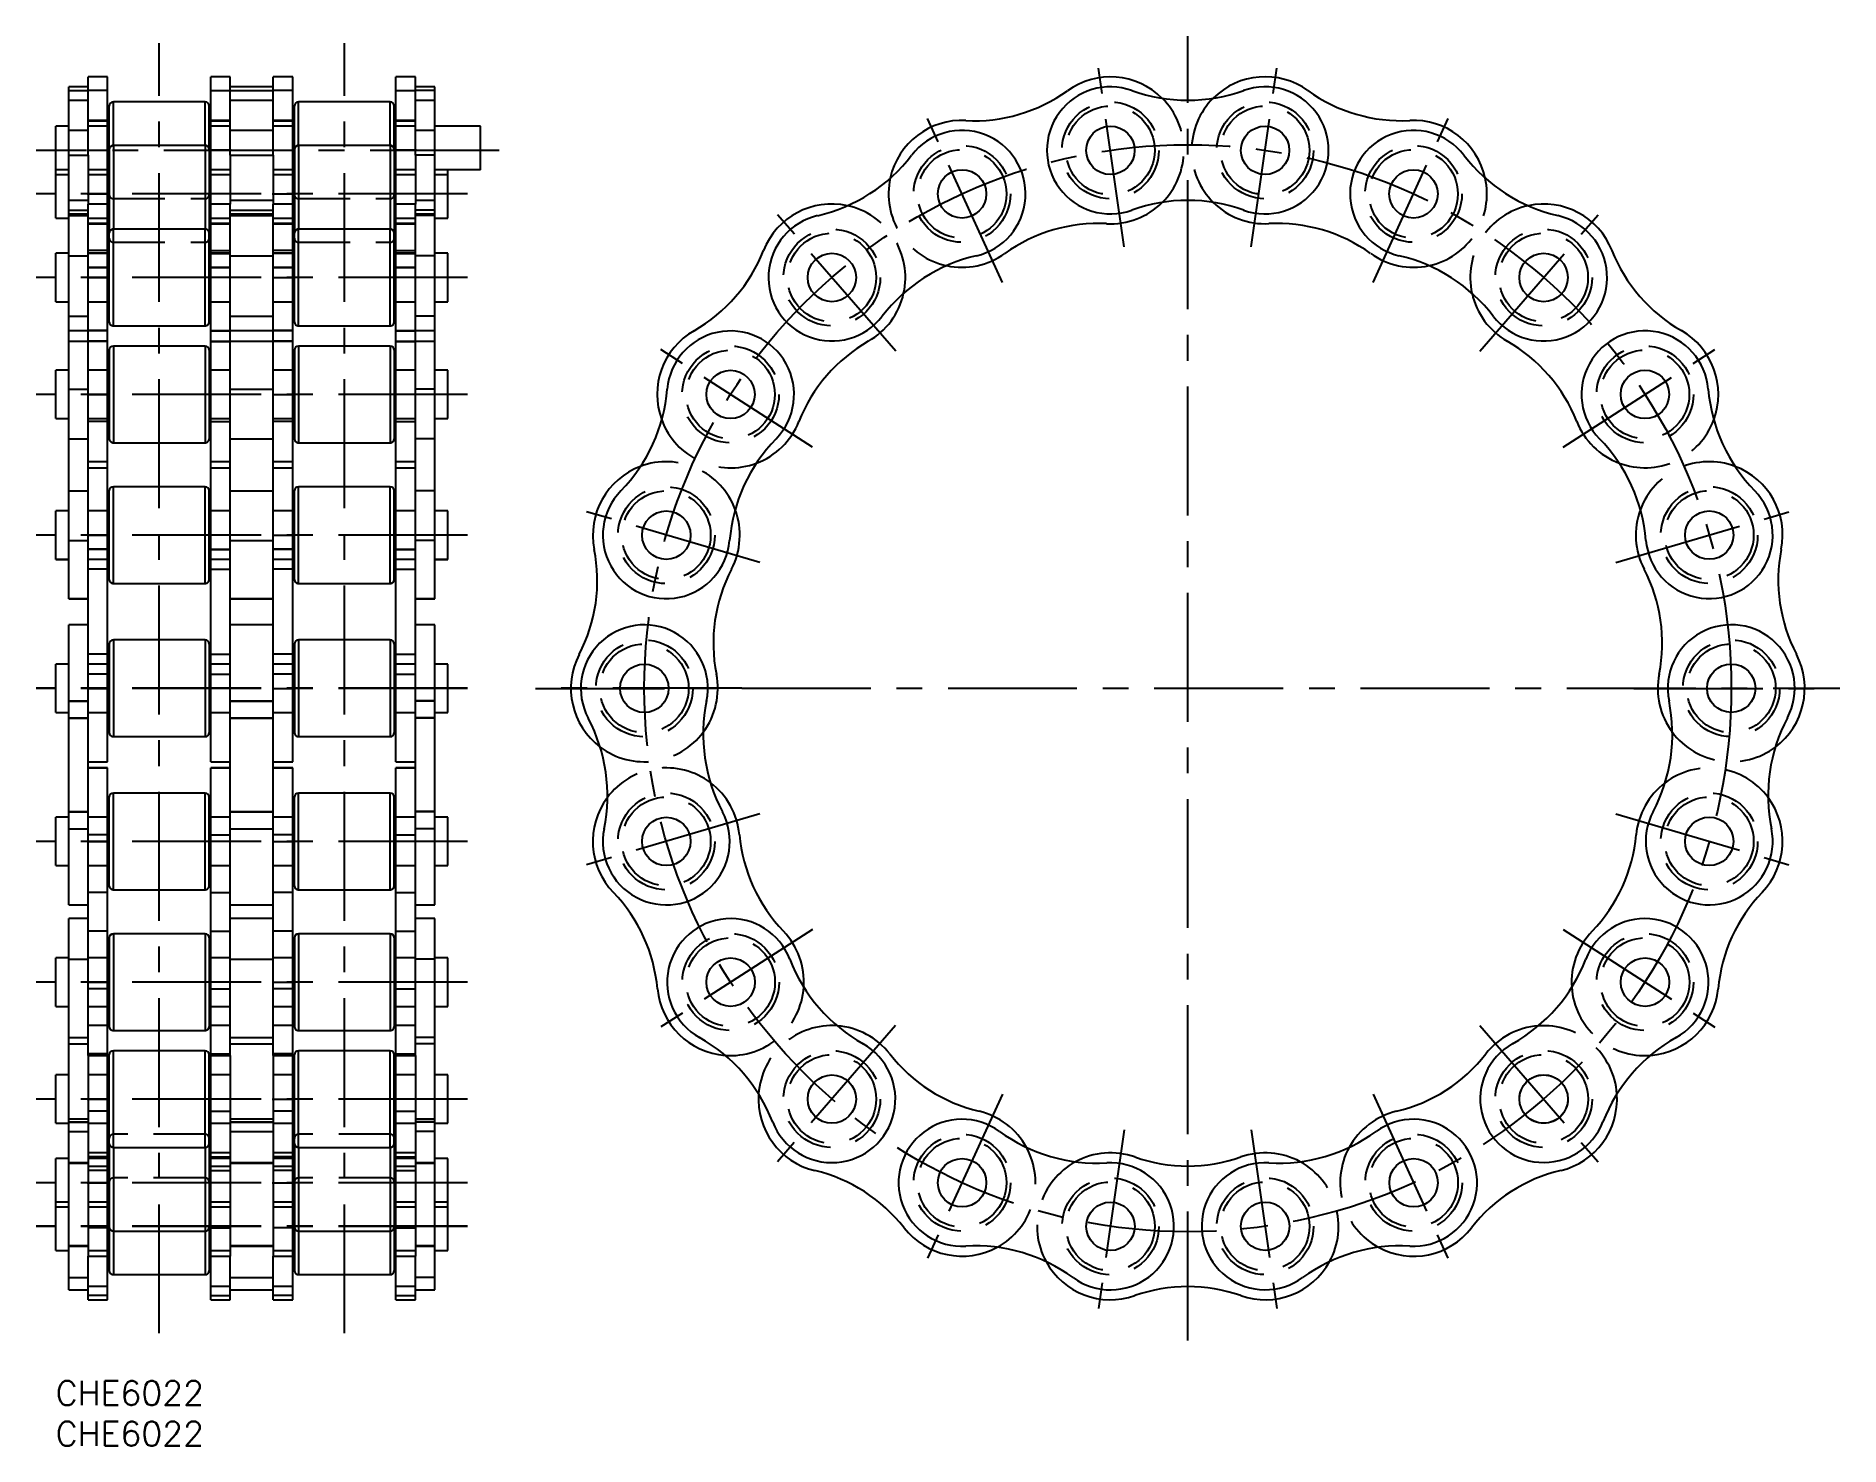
# Model space of a CAD drawing. Extents: x -2 to 220, y -8 to 166.
import ezdxf

# ---------------------------------------------------------------- set-up
doc = ezdxf.new("R2010")
doc.units = 0
doc.header["$LTSCALE"] = 0.5
doc.linetypes.add('CENTER', pattern=[50.8, 31.75, -6.35, 6.35, -6.35])
doc.linetypes.add('DASHED', pattern=[19.05, 12.7, -6.35])
for name, color, linetype in [('MSM_CENTER', 1, 'CENTER'), ('MSM_CONTINUOUS', 7, 'CONTINUOUS'), ('MSM_DASHED', 4, 'DASHED'), ('MSM_PART_NUMBER', 7, 'CONTINUOUS')]:
    doc.layers.add(name, color=color, linetype=linetype)
doc.styles.get("Standard").update_dxf_attribs({"font": 'txt.shx', "height": 3, "bigfont": 'bigfont.shx'})

msp = doc.modelspace()

# ---------------------------------------------------------------- texts
at = {"layer": 'MSM_PART_NUMBER'}
for p in [(0, -3), (0, -8)]:
    msp.add_text('CHE6022', height=3, dxfattribs=at).set_placement(p)

# ---------------------------------------------------------------- linework, layer by layer
at = {"layer": 'MSM_CENTER'}
for p, q in [((12.75, 5.87), (12.75, 164.72)), ((35.55, 5.87), (35.55, 164.72)), ((139.42, 4.98), (139.42, 165.61)), ((131.6, 139.67), (128.19, 163.42)), ((147.24, 139.67), (150.65, 163.42)), ((116.6, 135.26), (106.63, 157.09)), ((162.24, 135.26), (172.21, 157.09)), ((54.61, 151.54), (-2.41, 151.54)), ((3.88, 151.55), (6.52, 151.55)), ((21.62, 151.55), (18.98, 151.55)), ((26.68, 151.55), (29.32, 151.55)), ((44.42, 151.55), (41.78, 151.55)), ((50.71, 146.18), (-2.41, 146.18)), ((50.71, 146.18), (-2.41, 146.18)), ((3.88, 146.18), (6.52, 146.18)), ((21.62, 146.18), (18.98, 146.18)), ((26.68, 146.18), (29.32, 146.18)), ((44.42, 146.18), (41.78, 146.18)), ((103.45, 126.81), (87.73, 144.95)), ((175.39, 126.81), (191.11, 144.95)), ((50.71, 135.88), (-2.41, 135.88)), ((50.71, 135.88), (-2.41, 135.88)), ((3.88, 135.88), (6.52, 135.88)), ((21.62, 135.88), (18.98, 135.88)), ((26.68, 135.88), (29.32, 135.88)), ((44.42, 135.88), (41.78, 135.88)), ((93.21, 114.99), (73.02, 127.97)), ((185.63, 114.99), (205.82, 127.97)), ((50.71, 121.49), (-2.41, 121.49)), ((50.71, 121.48), (-2.41, 121.48)), ((3.88, 121.48), (6.52, 121.48)), ((21.62, 121.48), (18.98, 121.48)), ((26.68, 121.48), (29.32, 121.48)), ((44.42, 121.48), (41.78, 121.48)), ((86.71, 100.77), (63.69, 107.54)), ((192.12, 100.77), (215.15, 107.53)), ((50.71, 104.16), (-2.41, 104.16)), ((50.71, 104.15), (-2.41, 104.15)), ((3.88, 104.16), (6.52, 104.16)), ((21.62, 104.16), (18.98, 104.16)), ((26.68, 104.16), (29.32, 104.16)), ((44.42, 104.16), (41.78, 104.16)), ((50.71, 85.3), (-2.41, 85.3)), ((50.71, 85.29), (-2.41, 85.29)), ((3.88, 85.29), (6.52, 85.29)), ((21.62, 85.29), (18.98, 85.29)), ((26.68, 85.29), (29.32, 85.29)), ((44.42, 85.29), (41.78, 85.29)), ((59.1, 85.29), (219.73, 85.3)), ((84.49, 85.3), (60.49, 85.3)), ((194.35, 85.29), (218.35, 85.29)), ((86.71, 69.82), (63.68, 63.06)), ((192.12, 69.82), (215.15, 63.06)), ((50.71, 66.45), (-2.41, 66.45)), ((50.71, 66.44), (-2.41, 66.44)), ((3.88, 66.44), (6.52, 66.44)), ((21.62, 66.44), (18.98, 66.44)), ((26.68, 66.44), (29.32, 66.44)), ((44.42, 66.44), (41.78, 66.44)), ((93.21, 55.6), (73.02, 42.63)), ((185.63, 55.6), (205.82, 42.62)), ((50.71, 49.11), (-2.41, 49.11)), ((50.71, 49.11), (-2.41, 49.11)), ((3.88, 49.11), (6.52, 49.11)), ((21.62, 49.11), (18.98, 49.11)), ((26.68, 49.11), (29.32, 49.11)), ((44.42, 49.11), (41.78, 49.11)), ((103.44, 43.78), (87.73, 25.65)), ((175.39, 43.78), (191.1, 25.64)), ((50.71, 34.72), (-2.41, 34.72)), ((50.71, 34.71), (-2.41, 34.71)), ((3.88, 34.71), (6.52, 34.71)), ((21.62, 34.71), (18.98, 34.71)), ((26.68, 34.71), (29.32, 34.71)), ((44.42, 34.71), (41.78, 34.71)), ((116.6, 35.33), (106.63, 13.5)), ((162.23, 35.33), (172.2, 13.5)), ((131.6, 30.93), (128.18, 7.17)), ((147.23, 30.93), (150.65, 7.17)), ((50.71, 24.41), (-2.41, 24.41)), ((50.71, 24.41), (-2.41, 24.41)), ((3.88, 24.41), (6.52, 24.41)), ((21.62, 24.41), (18.98, 24.41)), ((26.68, 24.41), (29.32, 24.41)), ((44.42, 24.41), (41.78, 24.41)), ((50.71, 19.05), (-2.41, 19.05)), ((50.71, 19.04), (-2.41, 19.04))]:
    msp.add_line(p, q, dxfattribs=at)
msp.add_circle((139.42, 85.3), 66.93, dxfattribs=at)
at = {"layer": 'MSM_CONTINUOUS'}
for p, q in [((6.4, 160.59), (4, 160.59)), ((4, 160.59), (4, 160.59)), ((6.4, 160.59), (4, 160.59)), ((4, 150.94), (4, 160.59)), ((6.4, 160.59), (6.4, 160.59)), ((6.4, 144.93), (6.4, 160.59)), ((21.5, 160.59), (19.1, 160.59)), ((19.1, 160.59), (19.1, 160.59)), ((21.5, 160.59), (19.1, 160.59)), ((19.1, 144.93), (19.1, 160.59)), ((21.5, 160.59), (21.5, 160.59)), ((21.5, 150.94), (21.5, 160.59)), ((29.2, 160.59), (26.8, 160.59)), ((26.8, 160.59), (26.8, 160.59)), ((29.2, 160.59), (26.8, 160.59)), ((26.8, 150.94), (26.8, 160.59)), ((29.2, 160.59), (29.2, 160.59)), ((29.2, 144.93), (29.2, 160.59)), ((44.3, 160.59), (41.9, 160.59)), ((41.9, 160.59), (41.9, 160.59)), ((44.3, 160.59), (41.9, 160.59)), ((41.9, 144.93), (41.9, 160.59)), ((44.3, 160.59), (44.3, 160.59)), ((44.3, 150.94), (44.3, 160.59)), ((4, 159.36), (1.6, 159.36)), ((1.6, 154), (1.6, 159.36)), ((6.4, 158.89), (4, 158.89)), ((19.1, 158.89), (21.5, 158.89)), ((26.8, 159.36), (21.5, 159.36)), ((29.2, 158.89), (26.8, 158.89)), ((41.9, 158.89), (44.3, 158.89)), ((46.7, 159.36), (44.3, 159.36)), ((46.7, 154), (46.7, 159.36)), ((6.6, 151.64), (6.6, 157)), ((7.1, 152.13), (7.1, 157.5)), ((18.4, 157.5), (7.1, 157.5)), ((18.4, 152.13), (18.4, 157.5)), ((18.9, 151.64), (18.9, 157)), ((29.4, 151.64), (29.4, 157)), ((29.9, 152.13), (29.9, 157.5)), ((41.2, 157.5), (29.9, 157.5)), ((41.2, 152.13), (41.2, 157.5)), ((41.7, 151.64), (41.7, 157)), ((0, 149.16), (0, 154.52)), ((1.6, 154.52), (0, 154.52)), ((4, 154), (1.6, 154)), ((1.6, 129.31), (1.6, 154)), ((6.4, 155.22), (4, 155.22)), ((6.6, 154.52), (6.4, 154.52)), ((19.1, 154.52), (18.9, 154.52)), ((21.5, 155.22), (19.1, 155.22)), ((26.8, 154), (21.5, 154)), ((29.2, 155.22), (26.8, 155.22)), ((29.4, 154.52), (29.2, 154.52)), ((41.9, 154.52), (41.7, 154.52)), ((44.3, 155.22), (41.9, 155.22)), ((46.7, 154), (44.3, 154)), ((52.3, 154.52), (46.7, 154.52)), ((46.7, 129.31), (46.7, 154)), ((52.3, 149.16), (52.3, 154.52)), ((6.6, 151.63), (6.6, 141.34)), ((18.4, 152.13), (7.1, 152.13)), ((7.1, 152.13), (7.1, 141.84)), ((18.4, 152.13), (18.4, 141.84)), ((18.9, 151.63), (18.9, 141.34)), ((29.4, 151.63), (29.4, 141.34)), ((41.2, 152.13), (29.9, 152.13)), ((29.9, 152.13), (29.9, 141.84)), ((41.2, 152.13), (41.2, 141.84)), ((41.7, 151.63), (41.7, 141.34)), ((0, 143.2), (0, 149.16)), ((1.6, 149.16), (0, 149.16)), ((1.6, 150.94), (4, 150.94)), ((6.6, 149.16), (6.4, 149.16)), ((19.1, 149.16), (18.9, 149.16)), ((21.5, 150.94), (26.8, 150.94)), ((29.4, 149.16), (29.2, 149.16)), ((41.9, 149.16), (41.7, 149.16)), ((46.7, 150.94), (44.3, 150.94)), ((52.3, 149.16), (46.7, 149.16)), ((48.3, 149.16), (46.7, 149.16)), ((48.3, 143.2), (48.3, 149.16)), ((4, 148.12), (4, 144.93)), ((21.5, 148.12), (21.5, 144.93)), ((26.8, 148.12), (26.8, 144.93)), ((44.3, 148.12), (44.3, 144.93)), ((6.4, 144.92), (4, 144.92)), ((4, 122.14), (4, 144.92)), ((6.4, 113.2), (6.4, 144.92)), ((21.5, 144.92), (19.1, 144.92)), ((19.1, 113.2), (19.1, 144.92)), ((21.5, 122.14), (21.5, 144.92)), ((29.2, 144.92), (26.8, 144.92)), ((26.8, 122.14), (26.8, 144.92)), ((29.2, 113.2), (29.2, 144.92)), ((44.3, 144.92), (41.9, 144.92)), ((41.9, 113.2), (41.9, 144.92)), ((44.3, 122.14), (44.3, 144.92)), ((0, 143.2), (1.6, 143.2)), ((1.6, 143.5), (4, 143.5)), ((6.4, 143.2), (6.6, 143.2)), ((18.9, 143.2), (19.1, 143.2)), ((21.5, 143.5), (26.8, 143.5)), ((29.2, 143.2), (29.4, 143.2)), ((41.7, 143.2), (41.9, 143.2)), ((46.7, 143.5), (44.3, 143.5)), ((46.7, 143.2), (48.3, 143.2)), ((6.6, 130.42), (6.6, 141.33)), ((18.4, 141.83), (7.1, 141.83)), ((7.1, 129.92), (7.1, 141.83)), ((18.4, 129.92), (18.4, 141.83)), ((18.9, 130.42), (18.9, 141.33)), ((29.4, 130.42), (29.4, 141.33)), ((41.2, 141.83), (29.9, 141.83)), ((29.9, 129.92), (29.9, 141.83)), ((41.2, 129.92), (41.2, 141.83)), ((41.7, 130.42), (41.7, 141.33)), ((0, 138.86), (0, 138.86)), ((1.6, 138.86), (0, 138.86)), ((0, 132.9), (0, 138.86)), ((1.6, 138.86), (0, 138.86)), ((6.4, 139.2), (4, 139.2)), ((6.6, 138.86), (6.4, 138.86)), ((6.6, 138.86), (6.4, 138.86)), ((19.1, 138.86), (18.9, 138.86)), ((19.1, 138.86), (18.9, 138.86)), ((19.1, 139.2), (21.5, 139.2)), ((29.2, 139.2), (26.8, 139.2)), ((29.4, 138.86), (29.2, 138.86)), ((29.4, 138.86), (29.2, 138.86)), ((41.9, 138.86), (41.7, 138.86)), ((41.9, 138.86), (41.7, 138.86)), ((41.9, 139.2), (44.3, 139.2)), ((48.3, 138.86), (46.7, 138.86)), ((48.3, 138.86), (46.7, 138.86)), ((48.3, 138.86), (48.3, 138.86)), ((48.3, 132.9), (48.3, 138.86)), ((0, 132.9), (1.6, 132.9)), ((6.4, 132.9), (6.6, 132.9)), ((18.9, 132.9), (19.1, 132.9)), ((29.2, 132.9), (29.4, 132.9)), ((41.7, 132.9), (41.9, 132.9)), ((46.7, 132.9), (48.3, 132.9)), ((4, 129.3), (1.6, 129.3)), ((1.6, 96.33), (1.6, 129.3)), ((6.4, 129.33), (4, 129.33)), ((7.1, 129.92), (18.4, 129.92)), ((19.1, 129.33), (21.5, 129.33)), ((26.8, 129.3), (21.5, 129.3)), ((29.2, 129.33), (26.8, 129.33)), ((29.9, 129.92), (41.2, 129.92)), ((41.9, 129.33), (44.3, 129.33)), ((46.7, 129.3), (44.3, 129.3)), ((46.7, 96.33), (46.7, 129.3)), ((6.6, 126.93), (6.6, 126.94)), ((6.6, 126.93), (6.6, 116.02)), ((7.1, 127.43), (7.1, 127.44)), ((18.4, 127.44), (7.1, 127.44)), ((18.4, 127.43), (7.1, 127.43)), ((7.1, 127.43), (7.1, 115.52)), ((18.4, 127.43), (18.4, 127.44)), ((18.4, 127.43), (18.4, 115.52)), ((18.9, 126.93), (18.9, 126.94)), ((18.9, 126.93), (18.9, 116.02)), ((29.4, 126.93), (29.4, 126.94)), ((29.4, 126.93), (29.4, 116.02)), ((29.9, 127.43), (29.9, 127.44)), ((41.2, 127.44), (29.9, 127.44)), ((41.2, 127.43), (29.9, 127.43)), ((29.9, 127.43), (29.9, 115.52)), ((41.2, 127.43), (41.2, 127.44)), ((41.2, 127.43), (41.2, 115.52)), ((41.7, 126.93), (41.7, 126.94)), ((41.7, 126.93), (41.7, 116.02)), ((0, 124.46), (0, 124.47)), ((1.6, 124.47), (0, 124.47)), ((0, 118.5), (0, 124.46)), ((1.6, 124.46), (0, 124.46)), ((6.6, 124.47), (6.4, 124.47)), ((6.6, 124.46), (6.4, 124.46)), ((19.1, 124.47), (18.9, 124.47)), ((19.1, 124.46), (18.9, 124.46)), ((29.4, 124.47), (29.2, 124.47)), ((29.4, 124.46), (29.2, 124.46)), ((41.9, 124.47), (41.7, 124.47)), ((41.9, 124.46), (41.7, 124.46)), ((48.3, 124.47), (46.7, 124.47)), ((48.3, 124.46), (46.7, 124.46)), ((48.3, 124.46), (48.3, 124.47)), ((48.3, 118.5), (48.3, 124.46)), ((1.6, 122.14), (4, 122.14)), ((4, 81.63), (4, 122.14)), ((21.5, 122.14), (26.8, 122.14)), ((21.5, 81.63), (21.5, 122.14)), ((26.8, 81.63), (26.8, 122.14)), ((46.7, 122.14), (44.3, 122.14)), ((44.3, 81.63), (44.3, 122.14)), ((0, 118.5), (1.6, 118.5)), ((6.4, 118.5), (6.6, 118.5)), ((18.9, 118.5), (19.1, 118.5)), ((29.2, 118.5), (29.4, 118.5)), ((41.7, 118.5), (41.9, 118.5)), ((46.7, 118.5), (48.3, 118.5)), ((7.1, 115.52), (18.4, 115.52)), ((29.9, 115.52), (41.2, 115.52)), ((6.4, 113.2), (4, 113.2)), ((6.4, 76.25), (6.4, 113.2)), ((21.5, 113.2), (19.1, 113.2)), ((19.1, 76.25), (19.1, 113.2)), ((29.2, 113.2), (26.8, 113.2)), ((29.2, 76.25), (29.2, 113.2)), ((44.3, 113.2), (41.9, 113.2)), ((41.9, 76.25), (41.9, 113.2)), ((1.6, 109.61), (4, 109.61)), ((6.6, 109.61), (6.6, 109.61)), ((6.6, 98.7), (6.6, 109.61)), ((18.4, 110.11), (7.1, 110.11)), ((7.1, 110.11), (7.1, 110.11)), ((18.4, 110.11), (7.1, 110.11)), ((7.1, 98.2), (7.1, 110.11)), ((18.4, 110.11), (18.4, 110.11)), ((18.4, 98.2), (18.4, 110.11)), ((18.9, 109.61), (18.9, 109.61)), ((18.9, 98.7), (18.9, 109.61)), ((21.5, 109.61), (26.8, 109.61)), ((29.4, 109.61), (29.4, 109.61)), ((29.4, 98.7), (29.4, 109.61)), ((41.2, 110.11), (29.9, 110.11)), ((29.9, 110.11), (29.9, 110.11)), ((29.9, 98.2), (29.9, 110.11)), ((41.2, 110.11), (29.9, 110.11)), ((41.2, 110.11), (41.2, 110.11)), ((41.2, 98.2), (41.2, 110.11)), ((41.7, 109.61), (41.7, 109.61)), ((41.7, 98.7), (41.7, 109.61)), ((46.7, 109.61), (44.3, 109.61)), ((0, 107.13), (0, 107.14)), ((1.6, 107.14), (0, 107.14)), ((0, 101.17), (0, 107.13)), ((1.6, 107.13), (0, 107.13)), ((6.6, 107.14), (6.4, 107.14)), ((6.6, 107.13), (6.4, 107.13)), ((19.1, 107.14), (18.9, 107.14)), ((19.1, 107.13), (18.9, 107.13)), ((29.4, 107.14), (29.2, 107.14)), ((29.4, 107.13), (29.2, 107.13)), ((41.9, 107.14), (41.7, 107.14)), ((41.9, 107.13), (41.7, 107.13)), ((48.3, 107.14), (46.7, 107.14)), ((48.3, 107.13), (46.7, 107.13)), ((48.3, 107.13), (48.3, 107.14)), ((48.3, 101.17), (48.3, 107.13)), ((6.4, 102.4), (4, 102.4)), ((19.1, 102.4), (21.5, 102.4)), ((29.2, 102.4), (26.8, 102.4)), ((41.9, 102.4), (44.3, 102.4)), ((0, 101.17), (1.6, 101.17)), ((6.4, 101.17), (6.6, 101.17)), ((18.9, 101.17), (19.1, 101.17)), ((29.2, 101.17), (29.4, 101.17)), ((41.7, 101.17), (41.9, 101.17)), ((46.7, 101.17), (48.3, 101.17)), ((7.1, 98.2), (18.4, 98.2)), ((29.9, 98.2), (41.2, 98.2)), ((1.6, 96.33), (4, 96.33)), ((21.5, 96.33), (26.8, 96.33)), ((44.3, 96.33), (46.7, 96.33)), ((1.6, 93.11), (1.6, 93.12)), ((4, 93.12), (1.6, 93.12)), ((1.6, 58.62), (1.6, 93.11)), ((4, 93.11), (1.6, 93.11)), ((18.4, 91.26), (7.1, 91.26)), ((7.1, 91.25), (7.1, 91.26)), ((7.1, 91.25), (7.1, 79.34)), ((18.4, 91.25), (7.1, 91.25)), ((18.4, 91.25), (18.4, 91.26)), ((18.4, 91.25), (18.4, 79.34)), ((26.8, 93.12), (21.5, 93.12)), ((26.8, 93.11), (21.5, 93.11)), ((41.2, 91.26), (29.9, 91.26)), ((29.9, 91.25), (29.9, 91.26)), ((41.2, 91.25), (29.9, 91.25)), ((29.9, 91.25), (29.9, 79.34)), ((41.2, 91.25), (41.2, 91.26)), ((41.2, 91.25), (41.2, 79.34)), ((46.7, 93.12), (44.3, 93.12)), ((46.7, 93.11), (44.3, 93.11)), ((46.7, 93.11), (46.7, 93.12)), ((46.7, 58.62), (46.7, 93.11)), ((6.4, 89.48), (4, 89.48)), ((6.6, 90.75), (6.6, 90.76)), ((6.6, 90.75), (6.6, 79.84)), ((18.9, 90.75), (18.9, 90.76)), ((18.9, 90.75), (18.9, 79.84)), ((19.1, 89.48), (21.5, 89.48)), ((29.2, 89.48), (26.8, 89.48)), ((29.4, 90.75), (29.4, 90.76)), ((29.4, 90.75), (29.4, 79.84)), ((41.7, 90.75), (41.7, 90.76)), ((41.7, 90.75), (41.7, 79.84)), ((41.9, 89.48), (44.3, 89.48)), ((1.6, 88.28), (0, 88.28)), ((0, 88.27), (0, 88.28)), ((1.6, 88.27), (0, 88.27)), ((0, 82.31), (0, 88.27)), ((6.6, 88.28), (6.4, 88.28)), ((6.6, 88.27), (6.4, 88.27)), ((19.1, 88.28), (18.9, 88.28)), ((19.1, 88.27), (18.9, 88.27)), ((29.4, 88.28), (29.2, 88.28)), ((29.4, 88.27), (29.2, 88.27)), ((41.9, 88.28), (41.7, 88.28)), ((41.9, 88.27), (41.7, 88.27)), ((48.3, 88.28), (46.7, 88.28)), ((48.3, 88.27), (46.7, 88.27)), ((48.3, 88.27), (48.3, 88.28)), ((48.3, 82.31), (48.3, 88.27)), ((0, 82.31), (1.6, 82.31)), ((6.4, 82.31), (6.6, 82.31)), ((18.9, 82.31), (19.1, 82.31)), ((29.2, 82.31), (29.4, 82.31)), ((41.7, 82.31), (41.9, 82.31)), ((46.7, 82.31), (48.3, 82.31)), ((1.6, 81.63), (4, 81.63)), ((4, 40.09), (4, 81.63)), ((21.5, 40.09), (21.5, 81.63)), ((21.5, 81.63), (26.8, 81.63)), ((26.8, 40.09), (26.8, 81.63)), ((44.3, 40.09), (44.3, 81.63)), ((46.7, 81.63), (44.3, 81.63)), ((7.1, 79.34), (18.4, 79.34)), ((29.9, 79.34), (41.2, 79.34)), ((4, 76.25), (6.4, 76.25)), ((19.1, 76.25), (21.5, 76.25)), ((26.8, 76.25), (29.2, 76.25)), ((41.9, 76.25), (44.3, 76.25)), ((6.4, 75.49), (4, 75.49)), ((6.4, 75.48), (4, 75.48)), ((6.4, 75.48), (6.4, 75.49)), ((6.4, 40.06), (6.4, 75.48)), ((19.1, 75.48), (19.1, 75.49)), ((21.5, 75.49), (19.1, 75.49)), ((19.1, 40.06), (19.1, 75.48)), ((21.5, 75.48), (19.1, 75.48)), ((29.2, 75.49), (26.8, 75.49)), ((29.2, 75.48), (26.8, 75.48)), ((29.2, 75.48), (29.2, 75.49)), ((29.2, 40.06), (29.2, 75.48)), ((41.9, 75.48), (41.9, 75.49)), ((44.3, 75.49), (41.9, 75.49)), ((41.9, 40.06), (41.9, 75.48)), ((44.3, 75.48), (41.9, 75.48)), ((6.6, 71.9), (6.6, 71.89)), ((6.6, 60.98), (6.6, 71.89)), ((18.4, 72.4), (7.1, 72.4)), ((7.1, 72.4), (7.1, 72.39)), ((18.4, 72.39), (7.1, 72.39)), ((7.1, 60.48), (7.1, 72.39)), ((18.4, 72.4), (18.4, 72.39)), ((18.4, 60.48), (18.4, 72.39)), ((18.9, 71.9), (18.9, 71.89)), ((18.9, 60.98), (18.9, 71.89)), ((29.4, 71.9), (29.4, 71.89)), ((29.4, 60.98), (29.4, 71.89)), ((41.2, 72.4), (29.9, 72.4)), ((29.9, 72.4), (29.9, 72.39)), ((41.2, 72.39), (29.9, 72.39)), ((29.9, 60.48), (29.9, 72.39)), ((41.2, 72.4), (41.2, 72.39)), ((41.2, 60.48), (41.2, 72.39)), ((41.7, 71.9), (41.7, 71.89)), ((41.7, 60.98), (41.7, 71.89)), ((1.6, 69.43), (0, 69.43)), ((0, 69.42), (0, 69.43)), ((1.6, 69.42), (0, 69.42)), ((0, 63.46), (0, 69.42)), ((6.6, 69.43), (6.4, 69.43)), ((6.6, 69.42), (6.4, 69.42)), ((19.1, 69.43), (18.9, 69.43)), ((19.1, 69.42), (18.9, 69.42)), ((29.4, 69.43), (29.2, 69.43)), ((29.4, 69.42), (29.2, 69.42)), ((41.9, 69.43), (41.7, 69.43)), ((41.9, 69.42), (41.7, 69.42)), ((48.3, 69.43), (46.7, 69.43)), ((48.3, 69.42), (46.7, 69.42)), ((48.3, 69.42), (48.3, 69.43)), ((48.3, 63.46), (48.3, 69.42)), ((1.6, 68), (4, 68)), ((21.5, 68), (26.8, 68)), ((46.7, 68), (44.3, 68)), ((0, 63.46), (1.6, 63.46)), ((6.4, 63.46), (6.6, 63.46)), ((18.9, 63.46), (19.1, 63.46)), ((29.2, 63.46), (29.4, 63.46)), ((41.7, 63.46), (41.9, 63.46)), ((46.7, 63.46), (48.3, 63.46)), ((6.4, 60.16), (4, 60.16)), ((7.1, 60.48), (18.4, 60.48)), ((19.1, 60.16), (21.5, 60.16)), ((29.2, 60.16), (26.8, 60.16)), ((29.9, 60.48), (41.2, 60.48)), ((41.9, 60.16), (44.3, 60.16)), ((1.6, 58.62), (4, 58.62)), ((21.5, 58.62), (26.8, 58.62)), ((44.3, 58.62), (46.7, 58.62)), ((1.6, 56.93), (1.6, 56.93)), ((4, 56.93), (1.6, 56.93)), ((1.6, 26.89), (1.6, 56.93)), ((4, 56.93), (1.6, 56.93)), ((26.8, 56.93), (21.5, 56.93)), ((26.8, 56.93), (21.5, 56.93)), ((46.7, 56.93), (44.3, 56.93)), ((46.7, 56.93), (44.3, 56.93)), ((46.7, 56.93), (46.7, 56.93)), ((46.7, 26.89), (46.7, 56.93)), ((6.6, 54.56), (6.6, 54.57)), ((6.6, 54.56), (6.6, 43.65)), ((18.4, 55.07), (7.1, 55.07)), ((7.1, 55.06), (7.1, 55.07)), ((7.1, 55.06), (7.1, 43.15)), ((18.4, 55.06), (7.1, 55.06)), ((18.4, 55.06), (18.4, 55.07)), ((18.4, 55.06), (18.4, 43.15)), ((18.9, 54.56), (18.9, 54.57)), ((18.9, 54.56), (18.9, 43.65)), ((29.4, 54.56), (29.4, 54.57)), ((29.4, 54.56), (29.4, 43.65)), ((41.2, 55.07), (29.9, 55.07)), ((29.9, 55.06), (29.9, 55.07)), ((41.2, 55.06), (29.9, 55.06)), ((29.9, 55.06), (29.9, 43.15)), ((41.2, 55.06), (41.2, 55.07)), ((41.2, 55.06), (41.2, 43.15)), ((41.7, 54.56), (41.7, 54.57)), ((41.7, 54.56), (41.7, 43.65)), ((1.6, 52.09), (0, 52.09)), ((0, 52.09), (0, 52.09)), ((1.6, 52.09), (0, 52.09)), ((0, 46.13), (0, 52.09)), ((6.6, 52.09), (6.4, 52.09)), ((6.6, 52.09), (6.4, 52.09)), ((19.1, 52.09), (18.9, 52.09)), ((19.1, 52.09), (18.9, 52.09)), ((29.4, 52.09), (29.2, 52.09)), ((29.4, 52.09), (29.2, 52.09)), ((41.9, 52.09), (41.7, 52.09)), ((41.9, 52.09), (41.7, 52.09)), ((48.3, 52.09), (46.7, 52.09)), ((48.3, 52.09), (46.7, 52.09)), ((48.3, 52.09), (48.3, 52.09)), ((48.3, 46.13), (48.3, 52.09)), ((6.4, 48.29), (4, 48.29)), ((19.1, 48.29), (21.5, 48.29)), ((29.2, 48.29), (26.8, 48.29)), ((41.9, 48.29), (44.3, 48.29)), ((0, 46.13), (1.6, 46.13)), ((6.4, 46.13), (6.6, 46.13)), ((18.9, 46.13), (19.1, 46.13)), ((29.2, 46.13), (29.4, 46.13)), ((41.7, 46.13), (41.9, 46.13)), ((46.7, 46.13), (48.3, 46.13)), ((1.6, 42.29), (4, 42.29)), ((7.1, 43.15), (18.4, 43.15)), ((21.5, 42.29), (26.8, 42.29)), ((29.9, 43.15), (41.2, 43.15)), ((46.7, 42.29), (44.3, 42.29)), ((4, 40.09), (4, 15.37)), ((4, 40.06), (6.4, 40.06)), ((6.4, 15.37), (6.4, 40.07)), ((6.6, 40.17), (6.6, 40.17)), ((6.6, 29.26), (6.6, 40.17)), ((18.4, 40.67), (7.1, 40.67)), ((7.1, 40.67), (7.1, 40.67)), ((18.4, 40.67), (7.1, 40.67)), ((7.1, 28.76), (7.1, 40.67)), ((18.4, 40.67), (18.4, 40.67)), ((18.4, 28.76), (18.4, 40.67)), ((18.9, 40.17), (18.9, 40.17)), ((18.9, 29.26), (18.9, 40.17)), ((19.1, 15.37), (19.1, 40.07)), ((19.1, 40.06), (21.5, 40.06)), ((21.5, 40.09), (21.5, 15.37)), ((26.8, 40.09), (26.8, 15.37)), ((26.8, 40.06), (29.2, 40.06)), ((29.2, 15.37), (29.2, 40.07)), ((29.4, 40.17), (29.4, 40.17)), ((29.4, 29.26), (29.4, 40.17)), ((41.2, 40.67), (29.9, 40.67)), ((29.9, 40.67), (29.9, 40.67)), ((41.2, 40.67), (29.9, 40.67)), ((29.9, 28.76), (29.9, 40.67)), ((41.2, 40.67), (41.2, 40.67)), ((41.2, 28.76), (41.2, 40.67)), ((41.7, 40.17), (41.7, 40.17)), ((41.7, 29.26), (41.7, 40.17)), ((41.9, 15.37), (41.9, 40.07)), ((41.9, 40.06), (44.3, 40.06)), ((44.3, 40.09), (44.3, 15.37)), ((1.6, 37.7), (0, 37.7)), ((0, 37.69), (0, 37.7)), ((1.6, 37.69), (0, 37.69)), ((0, 31.73), (0, 37.69)), ((6.6, 37.7), (6.4, 37.7)), ((6.6, 37.69), (6.4, 37.69)), ((19.1, 37.7), (18.9, 37.7)), ((19.1, 37.69), (18.9, 37.69)), ((29.4, 37.7), (29.2, 37.7)), ((29.4, 37.69), (29.2, 37.69)), ((41.9, 37.7), (41.7, 37.7)), ((41.9, 37.69), (41.7, 37.69)), ((48.3, 37.7), (46.7, 37.7)), ((48.3, 37.69), (46.7, 37.69)), ((48.3, 37.69), (48.3, 37.7)), ((48.3, 31.73), (48.3, 37.69)), ((0, 31.73), (1.6, 31.73)), ((1.6, 31.88), (4, 31.88)), ((6.4, 31.73), (6.6, 31.73)), ((18.9, 31.73), (19.1, 31.73)), ((21.5, 31.88), (26.8, 31.88)), ((29.2, 31.73), (29.4, 31.73)), ((41.7, 31.73), (41.9, 31.73)), ((46.7, 31.88), (44.3, 31.88)), ((46.7, 31.73), (48.3, 31.73)), ((6.6, 29.26), (6.6, 13.59)), ((18.9, 29.26), (18.9, 13.59)), ((29.4, 29.26), (29.4, 13.59)), ((41.7, 29.26), (41.7, 13.59)), ((1.6, 27.39), (0, 27.39)), ((0, 27.39), (0, 27.39)), ((0, 16.07), (0, 27.39)), ((1.6, 27.39), (0, 27.39)), ((1.6, 11.22), (1.6, 26.9)), ((1.6, 26.89), (4, 26.89)), ((6.6, 27.39), (6.4, 27.39)), ((6.6, 27.39), (6.4, 27.39)), ((7.1, 28.76), (7.1, 13.09)), ((7.1, 28.76), (18.4, 28.76)), ((18.4, 28.76), (18.4, 13.09)), ((19.1, 27.39), (18.9, 27.39)), ((19.1, 27.39), (18.9, 27.39)), ((21.5, 26.89), (26.8, 26.89)), ((29.4, 27.39), (29.2, 27.39)), ((29.4, 27.39), (29.2, 27.39)), ((29.9, 28.76), (29.9, 13.09)), ((29.9, 28.76), (41.2, 28.76)), ((41.2, 28.76), (41.2, 13.09)), ((41.9, 27.39), (41.7, 27.39)), ((41.9, 27.39), (41.7, 27.39)), ((44.3, 26.89), (46.7, 26.89)), ((48.3, 27.39), (46.7, 27.39)), ((48.3, 27.39), (46.7, 27.39)), ((46.7, 11.22), (46.7, 26.9)), ((48.3, 27.39), (48.3, 27.39)), ((48.3, 16.07), (48.3, 27.39)), ((6.4, 25.91), (4, 25.91)), ((19.1, 25.91), (21.5, 25.91)), ((29.2, 25.91), (26.8, 25.91)), ((41.9, 25.91), (44.3, 25.91)), ((0, 21.43), (1.6, 21.43)), ((6.4, 21.43), (6.6, 21.43)), ((18.9, 21.43), (19.1, 21.43)), ((29.2, 21.43), (29.4, 21.43)), ((41.7, 21.43), (41.9, 21.43)), ((46.7, 21.43), (48.3, 21.43)), ((6.4, 18.85), (4, 18.85)), ((7.1, 18.46), (18.4, 18.46)), ((19.1, 18.85), (21.5, 18.85)), ((29.2, 18.85), (26.8, 18.85)), ((29.9, 18.46), (41.2, 18.46)), ((41.9, 18.85), (44.3, 18.85)), ((0, 16.07), (1.6, 16.07)), ((1.6, 16.59), (4, 16.59)), ((6.4, 16.07), (6.6, 16.07)), ((18.9, 16.07), (19.1, 16.07)), ((21.5, 16.59), (26.8, 16.59)), ((29.2, 16.07), (29.4, 16.07)), ((41.7, 16.07), (41.9, 16.07)), ((44.3, 16.59), (46.7, 16.59)), ((46.7, 16.07), (48.3, 16.07)), ((4, 10), (4, 15.37)), ((4, 15.37), (6.4, 15.37)), ((6.4, 10), (6.4, 15.37)), ((19.1, 10), (19.1, 15.37)), ((19.1, 15.37), (21.5, 15.37)), ((21.5, 10), (21.5, 15.37)), ((26.8, 10), (26.8, 15.37)), ((26.8, 15.37), (29.2, 15.37)), ((29.2, 10), (29.2, 15.37)), ((41.9, 10), (41.9, 15.37)), ((41.9, 15.37), (44.3, 15.37)), ((44.3, 10), (44.3, 15.37)), ((1.6, 12.73), (4, 12.73)), ((1.6, 11.22), (4, 11.22)), ((7.1, 13.09), (18.4, 13.09)), ((21.5, 12.73), (26.8, 12.73)), ((21.5, 11.22), (26.8, 11.22)), ((29.9, 13.09), (41.2, 13.09)), ((46.7, 12.73), (44.3, 12.73)), ((44.3, 11.22), (46.7, 11.22)), ((4, 10), (6.4, 10)), ((19.1, 10), (21.5, 10)), ((26.8, 10), (29.2, 10)), ((41.9, 10), (44.3, 10))]:
    msp.add_line(p, q, dxfattribs=at)
for centre in [(129.89, 151.54), (148.94, 151.54), (111.62, 146.18), (167.22, 146.18), (95.59, 135.88), (183.24, 135.88), (83.11, 121.48), (195.72, 121.49), (75.2, 104.15), (203.64, 104.16), (72.49, 85.29), (206.35, 85.3), (75.2, 66.44), (203.64, 66.45), (83.12, 49.11), (195.73, 49.11), (95.59, 34.71), (183.25, 34.72), (111.62, 24.41), (167.23, 24.41), (129.9, 19.04), (148.95, 19.05)]:
    msp.add_circle(centre, 2.98, dxfattribs=at)
for centre, radius, start, end in [((129.89, 151.54), 9.04, 45.1018, 125.7155), ((148.94, 151.55), 9.05, 54.2845, 134.9573), ((113.11, 174.88), 19.7, 267.0125, 305.7155), ((129.89, 151.54), 7.82, 70.2737, 289.7263), ((139.42, 178.11), 20.4, 250.2737, 289.7263), ((148.94, 151.54), 7.82, 250.2737, 109.7263), ((165.72, 174.89), 19.7, 234.2845, 272.9875), ((7.1, 157), 0.5, 90, 180), ((18.4, 157), 0.5, 0, 90), ((29.9, 157), 0.5, 90, 180), ((41.2, 157), 0.5, 0, 90), ((111.62, 146.18), 9.05, 87.0125, 167.6201), ((111.62, 146.18), 7.82, 283.0007, 142.4533), ((167.22, 146.18), 7.82, 37.5457, 256.9983), ((167.22, 146.18), 9.05, 12.3738, 92.9875), ((7.1, 151.63), 0.5, 90, 180), ((18.4, 151.63), 0.5, 0, 90), ((29.9, 151.63), 0.5, 90, 180), ((41.2, 151.63), 0.5, 0, 90), ((89.24, 163.37), 20.4, 283.0007, 322.4533), ((189.59, 163.38), 20.4, 217.5457, 256.9983), ((95.59, 135.88), 9.05, 77.8288, 158.4425), ((129.89, 151.54), 9.05, 267.0125, 314.8982), ((139.42, 124.98), 20.4, 70.2737, 109.7263), ((148.94, 151.55), 9.05, 225.14, 272.9875), ((183.25, 135.88), 9.05, 21.5575, 102.2095), ((95.59, 135.88), 7.82, 103.0007, 322.4533), ((128.4, 122.84), 19.7, 87.0125, 125.7155), ((150.44, 122.84), 19.7, 54.2845, 92.9875), ((183.24, 135.88), 7.82, 217.5457, 76.9983), ((7.1, 141.33), 0.5, 90, 180), ((18.4, 141.33), 0.5, 0, 90), ((29.9, 141.33), 0.5, 90, 180), ((41.2, 141.33), 0.5, 0, 90), ((68.85, 146.44), 19.7, 299.7395, 338.4425), ((117.96, 118.68), 20.4, 103.0007, 142.4533), ((111.62, 146.18), 9.04, 257.8285, 305.7155), ((167.22, 146.18), 9.04, 234.2845, 282.1702), ((160.87, 118.69), 20.4, 37.5457, 76.9983), ((209.98, 146.45), 19.7, 201.5575, 240.2605), ((95.59, 135.88), 9.05, 299.7395, 347.6252), ((183.25, 135.88), 9.04, 192.4222, 240.2605), ((7.1, 130.42), 0.5, 180, 270), ((18.4, 130.42), 0.5, 270, 0), ((29.9, 130.42), 0.5, 180, 270), ((41.2, 130.42), 0.5, 270, 0), ((83.11, 121.48), 9.04, 119.7395, 200.3534), ((83.11, 121.48), 7.82, 315.7277, 175.1803), ((195.72, 121.49), 7.82, 4.8187, 224.2713), ((195.72, 121.49), 9.04, 339.6468, 60.2605), ((7.1, 126.94), 0.5, 90, 180), ((7.1, 126.93), 0.5, 90, 180), ((18.4, 126.94), 0.5, 0, 90), ((18.4, 126.93), 0.5, 0, 90), ((29.9, 126.94), 0.5, 90, 180), ((29.9, 126.93), 0.5, 90, 180), ((41.2, 126.94), 0.5, 0, 90), ((41.2, 126.93), 0.5, 0, 90), ((109.85, 110.92), 19.7, 119.7395, 158.4425), ((168.99, 110.93), 19.7, 21.5575, 60.2605), ((54.99, 123.85), 20.4, 315.7277, 355.1803), ((223.84, 123.86), 20.4, 184.8187, 224.2713), ((83.11, 121.48), 9.05, 290.5624, 338.4425), ((195.72, 121.49), 9.04, 201.5575, 249.4432), ((7.1, 116.02), 0.5, 180, 270), ((18.4, 116.02), 0.5, 270, 0), ((29.9, 116.02), 0.5, 180, 270), ((41.2, 116.02), 0.5, 270, 0), ((103.32, 101.78), 20.4, 135.7277, 175.1803), ((175.52, 101.79), 20.4, 4.8187, 44.2713), ((75.2, 104.15), 9.05, 110.5558, 191.1695), ((203.64, 104.16), 9.04, 348.8305, 69.4761), ((7.1, 109.61), 0.5, 90, 180), ((7.1, 109.61), 0.5, 90, 180), ((18.4, 109.61), 0.5, 0, 90), ((18.4, 109.61), 0.5, 0, 90), ((29.9, 109.61), 0.5, 90, 180), ((29.9, 109.61), 0.5, 90, 180), ((41.2, 109.61), 0.5, 0, 90), ((41.2, 109.61), 0.5, 0, 90), ((75.2, 104.15), 7.82, 135.7277, 355.1803), ((203.64, 104.16), 7.82, 184.8187, 44.2713), ((75.2, 104.15), 9.05, 332.4665, 20.3522), ((203.64, 104.16), 9.05, 159.6882, 207.5335), ((47, 98.58), 19.7, 332.4665, 11.1695), ((231.84, 98.59), 19.7, 168.8305, 207.5335), ((100.69, 90.86), 19.7, 152.4665, 191.1695), ((178.15, 90.87), 19.7, 348.8305, 27.5335), ((7.1, 98.7), 0.5, 180, 270), ((18.4, 98.7), 0.5, 270, 0), ((29.9, 98.7), 0.5, 180, 270), ((41.2, 98.7), 0.5, 270, 0), ((7.1, 90.76), 0.5, 90, 180), ((7.1, 90.75), 0.5, 90, 180), ((18.4, 90.76), 0.5, 0, 90), ((18.4, 90.75), 0.5, 0, 90), ((29.9, 90.76), 0.5, 90, 180), ((29.9, 90.75), 0.5, 90, 180), ((41.2, 90.76), 0.5, 0, 90), ((41.2, 90.75), 0.5, 0, 90), ((72.49, 85.29), 7.82, 348.4557, 207.9083), ((206.35, 85.3), 7.82, 332.0917, 191.5443), ((72.49, 85.29), 9.04, 152.4665, 233.086), ((206.35, 85.3), 9.05, 306.9198, 27.5335), ((72.49, 85.29), 9.05, 323.2956, 11.1695), ((206.35, 85.3), 9.05, 168.8305, 216.7162), ((100.14, 79.65), 20.4, 168.4557, 207.9083), ((178.7, 79.65), 20.4, 332.0917, 11.5443), ((47.55, 72.08), 20.4, 348.4557, 27.9083), ((231.29, 72.09), 20.4, 152.0917, 191.5443), ((7.1, 79.84), 0.5, 180, 270), ((18.4, 79.84), 0.5, 270, 0), ((29.9, 79.84), 0.5, 180, 270), ((41.2, 79.84), 0.5, 270, 0), ((75.2, 66.44), 9.04, 5.1945, 53.0802), ((203.64, 66.44), 9.04, 126.9543, 174.8065), ((7.1, 71.9), 0.5, 90, 180), ((7.1, 71.89), 0.5, 90, 180), ((18.4, 71.9), 0.5, 0, 90), ((18.4, 71.89), 0.5, 0, 90), ((29.9, 71.9), 0.5, 90, 180), ((29.9, 71.89), 0.5, 90, 180), ((41.2, 71.9), 0.5, 0, 90), ((41.2, 71.89), 0.5, 0, 90), ((75.2, 66.44), 9.05, 143.2838, 223.8975), ((203.64, 66.44), 9.04, 316.1035, 36.7428), ((75.2, 66.44), 7.82, 168.4557, 27.9083), ((203.64, 66.45), 7.82, 152.0917, 11.5443), ((103.83, 69.04), 19.7, 185.1945, 223.8975), ((175.02, 69.04), 19.7, 316.1035, 354.8065), ((7.1, 60.98), 0.5, 180, 270), ((18.4, 60.98), 0.5, 270, 0), ((29.9, 60.98), 0.5, 180, 270), ((41.2, 60.98), 0.5, 270, 0), ((54.49, 46.51), 19.7, 5.1945, 43.8975), ((224.36, 46.51), 19.7, 136.1035, 174.8065), ((83.12, 49.11), 7.82, 21.1827, 240.6353), ((195.73, 49.11), 7.82, 299.3647, 158.8173), ((7.1, 54.57), 0.5, 90, 180), ((7.1, 54.56), 0.5, 90, 180), ((18.4, 54.57), 0.5, 0, 90), ((18.4, 54.56), 0.5, 0, 90), ((29.9, 54.57), 0.5, 90, 180), ((29.9, 54.56), 0.5, 90, 180), ((41.2, 54.57), 0.5, 0, 90), ((41.2, 54.56), 0.5, 0, 90), ((83.11, 49.11), 9.04, 356.0244, 43.8975), ((195.73, 49.11), 9.05, 136.1035, 183.9892), ((109.43, 59.3), 20.4, 201.1827, 240.6353), ((169.42, 59.31), 20.4, 299.3647, 338.8173), ((83.11, 49.11), 9.04, 185.1945, 265.8148), ((195.73, 49.11), 9.04, 274.1928, 354.8065), ((7.1, 43.65), 0.5, 180, 270), ((18.4, 43.65), 0.5, 270, 0), ((29.9, 43.65), 0.5, 180, 270), ((41.2, 43.65), 0.5, 270, 0), ((69.28, 24.51), 20.4, 21.1827, 60.6353), ((95.59, 34.71), 9.04, 37.9215, 85.8072), ((183.25, 34.71), 9.05, 94.2203, 142.0795), ((209.57, 24.52), 20.4, 119.3647, 158.8173), ((7.1, 40.17), 0.5, 90, 180), ((7.1, 40.17), 0.5, 90, 180), ((18.4, 40.17), 0.5, 0, 90), ((18.4, 40.17), 0.5, 0, 90), ((29.9, 40.17), 0.5, 90, 180), ((29.9, 40.17), 0.5, 90, 180), ((41.2, 40.17), 0.5, 0, 90), ((41.2, 40.17), 0.5, 0, 90), ((95.59, 34.71), 7.82, 201.1827, 60.6353), ((118.27, 52.38), 19.7, 217.9215, 256.6245), ((160.58, 52.38), 19.7, 283.3765, 322.0795), ((183.25, 34.72), 7.82, 119.3647, 338.8173), ((95.59, 34.71), 9.05, 176.0108, 256.6245), ((183.25, 34.71), 9.04, 283.3765, 4.0095), ((111.62, 24.41), 7.82, 53.9097, 273.3623), ((111.62, 24.41), 9.05, 28.7583, 76.6245), ((167.23, 24.41), 9.05, 103.3765, 151.2622), ((167.23, 24.41), 7.82, 266.6377, 126.0903), ((7.1, 29.26), 0.5, 180, 270), ((18.4, 29.26), 0.5, 270, 0), ((29.9, 29.26), 0.5, 180, 270), ((41.2, 29.26), 0.5, 270, 0), ((128.24, 47.22), 20.4, 233.9097, 273.3623), ((150.61, 47.22), 20.4, 266.6377, 306.0903), ((129.9, 19.04), 7.82, 233.9097, 93.3623), ((129.9, 19.04), 9.05, 70.6485, 118.5342), ((139.42, 46.17), 19.7, 250.6485, 289.3515), ((148.95, 19.05), 7.82, 86.6377, 306.0903), ((148.95, 19.04), 9.05, 61.4915, 109.3515), ((88.94, 6.74), 19.7, 37.9215, 76.6245), ((189.9, 6.75), 19.7, 103.3765, 142.0795), ((7.1, 18.96), 0.5, 180, 270), ((18.4, 18.96), 0.5, 270, 0), ((29.9, 18.96), 0.5, 180, 270), ((41.2, 18.96), 0.5, 270, 0), ((111.62, 24.41), 9.04, 217.9215, 298.5481), ((167.23, 24.41), 9.05, 241.4658, 322.0795), ((113.28, -3.76), 20.4, 53.9097, 93.3623), ((165.57, -3.76), 20.4, 86.6377, 126.0903), ((7.1, 13.59), 0.5, 180, 270), ((18.4, 13.59), 0.5, 270, 0), ((29.9, 13.59), 0.5, 180, 270), ((41.2, 13.59), 0.5, 270, 0), ((129.9, 19.04), 9.04, 208.7378, 289.3515), ((148.95, 19.04), 9.04, 250.6485, 331.2807), ((139.42, -8.08), 19.7, 70.6485, 109.3515)]:
    msp.add_arc(centre, radius, start, end, dxfattribs=at)
at = {"layer": 'MSM_DASHED'}
for p, q in [((1.6, 158.91), (4, 158.91)), ((6.4, 158.89), (4, 158.89)), ((19.1, 158.89), (21.5, 158.89)), ((21.5, 158.91), (26.8, 158.91)), ((29.2, 158.89), (26.8, 158.89)), ((41.9, 158.89), (44.3, 158.89)), ((46.7, 158.91), (44.3, 158.91)), ((1.6, 157.71), (4, 157.71)), ((21.5, 157.71), (26.8, 157.71)), ((44.3, 157.71), (46.7, 157.71)), ((4, 154), (1.6, 154)), ((6.4, 155.23), (4, 155.23)), ((6.4, 155.21), (4, 155.21)), ((6.4, 155.21), (4, 155.21)), ((4, 155.19), (6.4, 155.19)), ((4, 155.18), (6.4, 155.18)), ((6.4, 154.53), (4, 154.53)), ((6.4, 154.52), (4, 154.52)), ((21.5, 155.23), (19.1, 155.23)), ((19.1, 155.21), (21.5, 155.21)), ((19.1, 155.21), (21.5, 155.21)), ((19.1, 155.19), (21.5, 155.19)), ((19.1, 155.18), (21.5, 155.18)), ((21.5, 154.53), (19.1, 154.53)), ((21.5, 154.52), (19.1, 154.52)), ((26.8, 154), (21.5, 154)), ((29.2, 155.23), (26.8, 155.23)), ((29.2, 155.21), (26.8, 155.21)), ((29.2, 155.21), (26.8, 155.21)), ((26.8, 155.19), (29.2, 155.19)), ((26.8, 155.18), (29.2, 155.18)), ((29.2, 154.53), (26.8, 154.53)), ((29.2, 154.52), (26.8, 154.52)), ((44.3, 155.23), (41.9, 155.23)), ((41.9, 155.21), (44.3, 155.21)), ((41.9, 155.21), (44.3, 155.21)), ((41.9, 155.19), (44.3, 155.19)), ((41.9, 155.18), (44.3, 155.18)), ((44.3, 154.53), (41.9, 154.53)), ((44.3, 154.52), (41.9, 154.52)), ((46.7, 154), (44.3, 154)), ((18.4, 152.14), (7.1, 152.14)), ((41.2, 152.14), (29.9, 152.14)), ((1.6, 149.16), (0, 149.16)), ((1.6, 150.95), (4, 150.95)), ((4, 150.94), (4, 148.12)), ((6.4, 149.16), (4, 149.16)), ((6.4, 149.16), (4, 149.16)), ((6.6, 149.16), (6.4, 149.16)), ((19.1, 149.16), (18.9, 149.16)), ((21.5, 149.16), (19.1, 149.16)), ((21.5, 149.16), (19.1, 149.16)), ((21.5, 150.95), (26.8, 150.95)), ((21.5, 150.94), (21.5, 148.12)), ((26.8, 150.94), (26.8, 148.12)), ((29.2, 149.16), (26.8, 149.16)), ((29.2, 149.16), (26.8, 149.16)), ((29.4, 149.16), (29.2, 149.16)), ((41.9, 149.16), (41.7, 149.16)), ((44.3, 149.16), (41.9, 149.16)), ((44.3, 149.16), (41.9, 149.16)), ((46.7, 150.95), (44.3, 150.95)), ((44.3, 150.94), (44.3, 148.12)), ((0, 148.56), (1.6, 148.56)), ((4, 148.57), (6.4, 148.57)), ((4, 148.56), (6.6, 148.56)), ((18.9, 148.56), (21.5, 148.56)), ((19.1, 148.57), (21.5, 148.57)), ((26.8, 148.57), (29.2, 148.57)), ((26.8, 148.56), (29.4, 148.56)), ((41.7, 148.56), (44.3, 148.56)), ((41.9, 148.57), (44.3, 148.57)), ((46.7, 148.56), (48.3, 148.56)), ((4, 145.38), (1.6, 145.38)), ((6.4, 144.93), (4, 144.93)), ((7.1, 145.59), (18.4, 145.59)), ((21.5, 144.93), (19.1, 144.93)), ((26.8, 145.38), (21.5, 145.38)), ((29.2, 144.93), (26.8, 144.93)), ((29.9, 145.59), (41.2, 145.59)), ((44.3, 144.93), (41.9, 144.93)), ((46.7, 145.38), (44.3, 145.38)), ((0, 143.2), (1.6, 143.2)), ((1.6, 144.18), (4, 144.18)), ((1.6, 143.72), (4, 143.72)), ((1.6, 143.5), (4, 143.5)), ((4, 143.2), (6.4, 143.2)), ((4, 143.2), (6.4, 143.2)), ((6.4, 142.54), (4, 142.54)), ((6.4, 142.54), (4, 142.54)), ((6.4, 142.52), (4, 142.52)), ((6.4, 142.51), (4, 142.51)), ((4, 142.5), (6.4, 142.5)), ((4, 142.5), (6.4, 142.5)), ((6.4, 143.2), (6.6, 143.2)), ((18.9, 143.2), (19.1, 143.2)), ((19.1, 143.2), (21.5, 143.2)), ((19.1, 143.2), (21.5, 143.2)), ((21.5, 142.54), (19.1, 142.54)), ((21.5, 142.54), (19.1, 142.54)), ((19.1, 142.52), (21.5, 142.52)), ((19.1, 142.51), (21.5, 142.51)), ((19.1, 142.5), (21.5, 142.5)), ((19.1, 142.5), (21.5, 142.5)), ((21.5, 144.18), (26.8, 144.18)), ((21.5, 143.72), (26.8, 143.72)), ((21.5, 143.5), (26.8, 143.5)), ((26.8, 143.2), (29.2, 143.2)), ((26.8, 143.2), (29.2, 143.2)), ((29.2, 142.54), (26.8, 142.54)), ((29.2, 142.54), (26.8, 142.54)), ((29.2, 142.52), (26.8, 142.52)), ((29.2, 142.51), (26.8, 142.51)), ((26.8, 142.5), (29.2, 142.5)), ((26.8, 142.5), (29.2, 142.5)), ((29.2, 143.2), (29.4, 143.2)), ((41.7, 143.2), (41.9, 143.2)), ((41.9, 143.2), (44.3, 143.2)), ((41.9, 143.2), (44.3, 143.2)), ((44.3, 142.54), (41.9, 142.54)), ((44.3, 142.54), (41.9, 142.54)), ((41.9, 142.52), (44.3, 142.52)), ((41.9, 142.51), (44.3, 142.51)), ((41.9, 142.5), (44.3, 142.5)), ((41.9, 142.5), (44.3, 142.5)), ((46.7, 144.18), (44.3, 144.18)), ((44.3, 143.72), (46.7, 143.72)), ((46.7, 143.5), (44.3, 143.5)), ((46.7, 143.2), (48.3, 143.2)), ((18.4, 141.84), (7.1, 141.84)), ((7.1, 140.23), (18.4, 140.23)), ((7.1, 140.22), (18.4, 140.22)), ((41.2, 141.84), (29.9, 141.84)), ((29.9, 140.23), (41.2, 140.23)), ((29.9, 140.22), (41.2, 140.22)), ((1.6, 138.56), (4, 138.56)), ((1.6, 138.56), (4, 138.56)), ((6.4, 139.21), (4, 139.21)), ((6.4, 138.86), (4, 138.86)), ((6.4, 138.86), (4, 138.86)), ((6.4, 138.84), (4, 138.84)), ((6.4, 138.83), (4, 138.83)), ((19.1, 139.21), (21.5, 139.21)), ((21.5, 138.86), (19.1, 138.86)), ((21.5, 138.86), (19.1, 138.86)), ((19.1, 138.84), (21.5, 138.84)), ((19.1, 138.83), (21.5, 138.83)), ((21.5, 138.56), (26.8, 138.56)), ((21.5, 138.56), (26.8, 138.56)), ((29.2, 139.21), (26.8, 139.21)), ((29.2, 138.86), (26.8, 138.86)), ((29.2, 138.86), (26.8, 138.86)), ((29.2, 138.84), (26.8, 138.84)), ((29.2, 138.83), (26.8, 138.83)), ((41.9, 139.21), (44.3, 139.21)), ((44.3, 138.86), (41.9, 138.86)), ((44.3, 138.86), (41.9, 138.86)), ((41.9, 138.84), (44.3, 138.84)), ((41.9, 138.83), (44.3, 138.83)), ((46.7, 138.56), (44.3, 138.56)), ((46.7, 138.56), (44.3, 138.56)), ((4, 137.14), (6.4, 137.14)), ((4, 137.13), (6.4, 137.13)), ((19.1, 137.14), (21.5, 137.14)), ((19.1, 137.13), (21.5, 137.13)), ((26.8, 137.14), (29.2, 137.14)), ((26.8, 137.13), (29.2, 137.13)), ((41.9, 137.14), (44.3, 137.14)), ((41.9, 137.13), (44.3, 137.13)), ((0, 132.9), (1.6, 132.9)), ((1.6, 131.12), (4, 131.12)), ((1.6, 131.11), (4, 131.11)), ((4, 132.9), (6.6, 132.9)), ((4, 132.9), (6.4, 132.9)), ((18.9, 132.9), (21.5, 132.9)), ((19.1, 132.9), (21.5, 132.9)), ((21.5, 131.12), (26.8, 131.12)), ((21.5, 131.11), (26.8, 131.11)), ((26.8, 132.9), (29.4, 132.9)), ((26.8, 132.9), (29.2, 132.9)), ((41.7, 132.9), (44.3, 132.9)), ((41.9, 132.9), (44.3, 132.9)), ((46.7, 131.12), (44.3, 131.12)), ((46.7, 131.11), (44.3, 131.11)), ((46.7, 132.9), (48.3, 132.9)), ((4, 129.31), (1.6, 129.31)), ((6.4, 129.34), (4, 129.34)), ((7.1, 129.93), (18.4, 129.93)), ((19.1, 129.34), (21.5, 129.34)), ((26.8, 129.31), (21.5, 129.31)), ((29.2, 129.34), (26.8, 129.34)), ((29.9, 129.93), (41.2, 129.93)), ((41.9, 129.34), (44.3, 129.34)), ((46.7, 129.31), (44.3, 129.31)), ((1.6, 128.06), (4, 128.06)), ((1.6, 128.06), (4, 128.06)), ((6.4, 128.03), (4, 128.03)), ((6.4, 128.02), (4, 128.02)), ((19.1, 128.03), (21.5, 128.03)), ((19.1, 128.02), (21.5, 128.02)), ((21.5, 128.06), (26.8, 128.06)), ((21.5, 128.06), (26.8, 128.06)), ((29.2, 128.03), (26.8, 128.03)), ((29.2, 128.02), (26.8, 128.02)), ((41.9, 128.03), (44.3, 128.03)), ((41.9, 128.02), (44.3, 128.02)), ((44.3, 128.06), (46.7, 128.06)), ((44.3, 128.06), (46.7, 128.06)), ((6.4, 124.46), (4, 124.46)), ((6.4, 124.46), (4, 124.46)), ((21.5, 124.46), (19.1, 124.46)), ((21.5, 124.46), (19.1, 124.46)), ((29.2, 124.46), (26.8, 124.46)), ((29.2, 124.46), (26.8, 124.46)), ((44.3, 124.46), (41.9, 124.46)), ((44.3, 124.46), (41.9, 124.46)), ((1.6, 122.14), (4, 122.14)), ((21.5, 122.14), (26.8, 122.14)), ((46.7, 122.14), (44.3, 122.14)), ((0, 118.51), (1.6, 118.51)), ((4, 118.5), (6.4, 118.5)), ((4, 118.5), (6.4, 118.5)), ((6.4, 118.16), (4, 118.16)), ((6.4, 118.16), (4, 118.16)), ((6.4, 118.51), (6.6, 118.51)), ((18.9, 118.51), (19.1, 118.51)), ((19.1, 118.5), (21.5, 118.5)), ((19.1, 118.5), (21.5, 118.5)), ((19.1, 118.16), (21.5, 118.16)), ((19.1, 118.16), (21.5, 118.16)), ((26.8, 118.5), (29.2, 118.5)), ((26.8, 118.5), (29.2, 118.5)), ((29.2, 118.16), (26.8, 118.16)), ((29.2, 118.16), (26.8, 118.16)), ((29.2, 118.51), (29.4, 118.51)), ((41.7, 118.51), (41.9, 118.51)), ((41.9, 118.5), (44.3, 118.5)), ((41.9, 118.5), (44.3, 118.5)), ((41.9, 118.16), (44.3, 118.16)), ((41.9, 118.16), (44.3, 118.16)), ((46.7, 118.51), (48.3, 118.51)), ((1.6, 116.03), (4, 116.03)), ((1.6, 116.02), (4, 116.02)), ((7.1, 115.53), (18.4, 115.53)), ((21.5, 116.03), (26.8, 116.03)), ((21.5, 116.02), (26.8, 116.02)), ((29.9, 115.53), (41.2, 115.53)), ((46.7, 116.03), (44.3, 116.03)), ((46.7, 116.02), (44.3, 116.02)), ((6.4, 113.2), (4, 113.2)), ((4, 112.44), (6.4, 112.44)), ((4, 112.44), (6.4, 112.44)), ((21.5, 113.2), (19.1, 113.2)), ((19.1, 112.44), (21.5, 112.44)), ((19.1, 112.44), (21.5, 112.44)), ((29.2, 113.2), (26.8, 113.2)), ((26.8, 112.44), (29.2, 112.44)), ((26.8, 112.44), (29.2, 112.44)), ((44.3, 113.2), (41.9, 113.2)), ((41.9, 112.44), (44.3, 112.44)), ((41.9, 112.44), (44.3, 112.44)), ((1.6, 109.62), (4, 109.62)), ((21.5, 109.62), (26.8, 109.62)), ((46.7, 109.62), (44.3, 109.62)), ((6.4, 107.14), (4, 107.14)), ((6.4, 107.14), (4, 107.14)), ((21.5, 107.14), (19.1, 107.14)), ((21.5, 107.14), (19.1, 107.14)), ((29.2, 107.14), (26.8, 107.14)), ((29.2, 107.14), (26.8, 107.14)), ((44.3, 107.14), (41.9, 107.14)), ((44.3, 107.14), (41.9, 107.14)), ((1.6, 103.5), (4, 103.5)), ((1.6, 103.49), (4, 103.49)), ((6.4, 102.41), (4, 102.41)), ((19.1, 102.41), (21.5, 102.41)), ((21.5, 103.5), (26.8, 103.5)), ((21.5, 103.49), (26.8, 103.49)), ((29.2, 102.41), (26.8, 102.41)), ((41.9, 102.41), (44.3, 102.41)), ((46.7, 103.5), (44.3, 103.5)), ((46.7, 103.49), (44.3, 103.49)), ((0, 101.18), (1.6, 101.18)), ((4, 101.18), (6.6, 101.18)), ((4, 101.18), (6.4, 101.18)), ((6.4, 99.98), (4, 99.98)), ((6.4, 99.97), (4, 99.97)), ((18.9, 101.18), (21.5, 101.18)), ((19.1, 101.18), (21.5, 101.18)), ((19.1, 99.98), (21.5, 99.98)), ((19.1, 99.97), (21.5, 99.97)), ((26.8, 101.18), (29.4, 101.18)), ((26.8, 101.18), (29.2, 101.18)), ((29.2, 99.98), (26.8, 99.98)), ((29.2, 99.97), (26.8, 99.97)), ((41.7, 101.18), (44.3, 101.18)), ((41.9, 101.18), (44.3, 101.18)), ((41.9, 99.98), (44.3, 99.98)), ((41.9, 99.97), (44.3, 99.97)), ((46.7, 101.18), (48.3, 101.18)), ((7.1, 98.2), (18.4, 98.2)), ((29.9, 98.2), (41.2, 98.2)), ((1.6, 96.34), (4, 96.34)), ((21.5, 96.34), (26.8, 96.34)), ((44.3, 96.34), (46.7, 96.34)), ((6.4, 89.48), (4, 89.48)), ((19.1, 89.48), (21.5, 89.48)), ((29.2, 89.48), (26.8, 89.48)), ((41.9, 89.48), (44.3, 89.48)), ((6.4, 88.27), (4, 88.27)), ((6.4, 88.27), (4, 88.27)), ((6.4, 87.05), (4, 87.05)), ((6.4, 87.05), (4, 87.05)), ((21.5, 88.27), (19.1, 88.27)), ((21.5, 88.27), (19.1, 88.27)), ((19.1, 87.05), (21.5, 87.05)), ((19.1, 87.05), (21.5, 87.05)), ((29.2, 88.27), (26.8, 88.27)), ((29.2, 88.27), (26.8, 88.27)), ((29.2, 87.05), (26.8, 87.05)), ((29.2, 87.05), (26.8, 87.05)), ((44.3, 88.27), (41.9, 88.27)), ((44.3, 88.27), (41.9, 88.27)), ((41.9, 87.05), (44.3, 87.05)), ((41.9, 87.05), (44.3, 87.05)), ((0, 82.32), (1.6, 82.32)), ((1.6, 83.74), (4, 83.74)), ((1.6, 83.73), (4, 83.73)), ((4, 82.31), (6.4, 82.31)), ((4, 82.31), (6.4, 82.31)), ((6.4, 82.32), (6.6, 82.32)), ((18.9, 82.32), (19.1, 82.32)), ((19.1, 82.31), (21.5, 82.31)), ((19.1, 82.31), (21.5, 82.31)), ((21.5, 83.74), (26.8, 83.74)), ((21.5, 83.73), (26.8, 83.73)), ((26.8, 82.31), (29.2, 82.31)), ((26.8, 82.31), (29.2, 82.31)), ((29.2, 82.32), (29.4, 82.32)), ((41.7, 82.32), (41.9, 82.32)), ((41.9, 82.31), (44.3, 82.31)), ((41.9, 82.31), (44.3, 82.31)), ((46.7, 83.74), (44.3, 83.74)), ((46.7, 83.73), (44.3, 83.73)), ((46.7, 82.32), (48.3, 82.32)), ((1.6, 81.64), (4, 81.64)), ((21.5, 81.64), (26.8, 81.64)), ((46.7, 81.64), (44.3, 81.64)), ((7.1, 79.35), (18.4, 79.35)), ((29.9, 79.35), (41.2, 79.35)), ((4, 76.26), (6.4, 76.26)), ((19.1, 76.26), (21.5, 76.26)), ((26.8, 76.26), (29.2, 76.26)), ((41.9, 76.26), (44.3, 76.26)), ((1.6, 70.11), (4, 70.11)), ((1.6, 70.1), (4, 70.1)), ((6.4, 69.43), (4, 69.43)), ((6.4, 69.42), (4, 69.42)), ((21.5, 69.43), (19.1, 69.43)), ((21.5, 69.42), (19.1, 69.42)), ((21.5, 70.11), (26.8, 70.11)), ((21.5, 70.1), (26.8, 70.1)), ((29.2, 69.43), (26.8, 69.43)), ((29.2, 69.42), (26.8, 69.42)), ((44.3, 69.43), (41.9, 69.43)), ((44.3, 69.42), (41.9, 69.42)), ((46.7, 70.11), (44.3, 70.11)), ((46.7, 70.1), (44.3, 70.1)), ((1.6, 68.01), (4, 68.01)), ((6.4, 67.26), (4, 67.26)), ((6.4, 67.26), (4, 67.26)), ((19.1, 67.26), (21.5, 67.26)), ((19.1, 67.26), (21.5, 67.26)), ((21.5, 68.01), (26.8, 68.01)), ((29.2, 67.26), (26.8, 67.26)), ((29.2, 67.26), (26.8, 67.26)), ((41.9, 67.26), (44.3, 67.26)), ((41.9, 67.26), (44.3, 67.26)), ((46.7, 68.01), (44.3, 68.01)), ((0, 63.47), (1.6, 63.47)), ((4, 63.47), (6.6, 63.47)), ((4, 63.46), (6.4, 63.46)), ((18.9, 63.47), (21.5, 63.47)), ((19.1, 63.46), (21.5, 63.46)), ((26.8, 63.47), (29.4, 63.47)), ((26.8, 63.46), (29.2, 63.46)), ((41.7, 63.47), (44.3, 63.47)), ((41.9, 63.46), (44.3, 63.46)), ((46.7, 63.47), (48.3, 63.47)), ((6.4, 60.17), (4, 60.17)), ((7.1, 60.49), (18.4, 60.49)), ((19.1, 60.17), (21.5, 60.17)), ((29.2, 60.17), (26.8, 60.17)), ((29.9, 60.49), (41.2, 60.49)), ((41.9, 60.17), (44.3, 60.17)), ((1.6, 58.63), (4, 58.63)), ((21.5, 58.63), (26.8, 58.63)), ((44.3, 58.63), (46.7, 58.63)), ((6.4, 55.39), (4, 55.39)), ((6.4, 55.38), (4, 55.38)), ((19.1, 55.39), (21.5, 55.39)), ((19.1, 55.38), (21.5, 55.38)), ((29.2, 55.39), (26.8, 55.39)), ((29.2, 55.38), (26.8, 55.38)), ((41.9, 55.39), (44.3, 55.39)), ((41.9, 55.38), (44.3, 55.38)), ((1.6, 51.94), (4, 51.94)), ((1.6, 51.93), (4, 51.93)), ((6.4, 52.09), (4, 52.09)), ((6.4, 52.09), (4, 52.09)), ((21.5, 52.09), (19.1, 52.09)), ((21.5, 52.09), (19.1, 52.09)), ((21.5, 51.94), (26.8, 51.94)), ((21.5, 51.93), (26.8, 51.93)), ((29.2, 52.09), (26.8, 52.09)), ((29.2, 52.09), (26.8, 52.09)), ((44.3, 52.09), (41.9, 52.09)), ((44.3, 52.09), (41.9, 52.09)), ((46.7, 51.94), (44.3, 51.94)), ((46.7, 51.93), (44.3, 51.93)), ((6.4, 48.3), (4, 48.3)), ((19.1, 48.3), (21.5, 48.3)), ((29.2, 48.3), (26.8, 48.3)), ((41.9, 48.3), (44.3, 48.3)), ((0, 46.13), (1.6, 46.13)), ((4, 46.13), (6.4, 46.13)), ((4, 46.13), (6.4, 46.13)), ((6.4, 46.13), (6.6, 46.13)), ((18.9, 46.13), (19.1, 46.13)), ((19.1, 46.13), (21.5, 46.13)), ((19.1, 46.13), (21.5, 46.13)), ((26.8, 46.13), (29.2, 46.13)), ((26.8, 46.13), (29.2, 46.13)), ((29.2, 46.13), (29.4, 46.13)), ((41.7, 46.13), (41.9, 46.13)), ((41.9, 46.13), (44.3, 46.13)), ((41.9, 46.13), (44.3, 46.13)), ((46.7, 46.13), (48.3, 46.13)), ((1.6, 42.3), (4, 42.3)), ((6.4, 43.76), (4, 43.76)), ((6.4, 43.76), (4, 43.76)), ((7.1, 43.16), (18.4, 43.16)), ((21.5, 43.76), (19.1, 43.76)), ((21.5, 43.76), (19.1, 43.76)), ((21.5, 42.3), (26.8, 42.3)), ((29.2, 43.76), (26.8, 43.76)), ((29.2, 43.76), (26.8, 43.76)), ((29.9, 43.16), (41.2, 43.16)), ((44.3, 43.76), (41.9, 43.76)), ((44.3, 43.76), (41.9, 43.76)), ((46.7, 42.3), (44.3, 42.3)), ((1.6, 41.53), (4, 41.53)), ((1.6, 41.53), (4, 41.53)), ((6.4, 40.27), (4, 40.27)), ((6.4, 40.27), (4, 40.27)), ((4, 40.07), (6.4, 40.07)), ((19.1, 40.27), (21.5, 40.27)), ((19.1, 40.27), (21.5, 40.27)), ((19.1, 40.07), (21.5, 40.07)), ((21.5, 41.53), (26.8, 41.53)), ((21.5, 41.53), (26.8, 41.53)), ((29.2, 40.27), (26.8, 40.27)), ((29.2, 40.27), (26.8, 40.27)), ((26.8, 40.07), (29.2, 40.07)), ((41.9, 40.27), (44.3, 40.27)), ((41.9, 40.27), (44.3, 40.27)), ((41.9, 40.07), (44.3, 40.07)), ((46.7, 41.53), (44.3, 41.53)), ((46.7, 41.53), (44.3, 41.53)), ((6.4, 37.7), (4, 37.7)), ((6.4, 37.69), (4, 37.69)), ((21.5, 37.7), (19.1, 37.7)), ((21.5, 37.69), (19.1, 37.69)), ((29.2, 37.7), (26.8, 37.7)), ((29.2, 37.69), (26.8, 37.69)), ((44.3, 37.7), (41.9, 37.7)), ((44.3, 37.69), (41.9, 37.69)), ((0, 31.74), (1.6, 31.74)), ((4, 32.23), (1.6, 32.23)), ((4, 32.23), (1.6, 32.23)), ((1.6, 31.89), (4, 31.89)), ((6.4, 33.21), (4, 33.21)), ((6.4, 33.21), (4, 33.21)), ((4, 31.74), (6.6, 31.74)), ((4, 31.73), (6.4, 31.73)), ((18.9, 31.74), (21.5, 31.74)), ((19.1, 33.21), (21.5, 33.21)), ((19.1, 33.21), (21.5, 33.21)), ((19.1, 31.73), (21.5, 31.73)), ((26.8, 32.23), (21.5, 32.23)), ((26.8, 32.23), (21.5, 32.23)), ((21.5, 31.89), (26.8, 31.89)), ((29.2, 33.21), (26.8, 33.21)), ((29.2, 33.21), (26.8, 33.21)), ((26.8, 31.74), (29.4, 31.74)), ((26.8, 31.73), (29.2, 31.73)), ((41.7, 31.74), (44.3, 31.74)), ((41.9, 33.21), (44.3, 33.21)), ((41.9, 33.21), (44.3, 33.21)), ((41.9, 31.73), (44.3, 31.73)), ((46.7, 32.23), (44.3, 32.23)), ((46.7, 32.23), (44.3, 32.23)), ((46.7, 31.89), (44.3, 31.89)), ((46.7, 31.74), (48.3, 31.74)), ((1.6, 30.73), (4, 30.73)), ((1.6, 30.73), (4, 30.73)), ((18.4, 30.37), (7.1, 30.37)), ((18.4, 30.37), (7.1, 30.37)), ((21.5, 30.73), (26.8, 30.73)), ((21.5, 30.73), (26.8, 30.73)), ((41.2, 30.37), (29.9, 30.37)), ((41.2, 30.37), (29.9, 30.37)), ((46.7, 30.73), (44.3, 30.73)), ((46.7, 30.73), (44.3, 30.73)), ((1.6, 26.9), (4, 26.9)), ((4, 26.87), (1.6, 26.87)), ((4, 26.86), (1.6, 26.86)), ((1.6, 26.85), (4, 26.85)), ((1.6, 26.85), (4, 26.85)), ((1.6, 26.82), (4, 26.82)), ((1.6, 26.82), (4, 26.82)), ((6.4, 28.09), (4, 28.09)), ((6.4, 27.58), (4, 27.58)), ((6.4, 27.39), (4, 27.39)), ((6.4, 27.39), (4, 27.39)), ((7.1, 28.76), (18.4, 28.76)), ((21.5, 28.09), (19.1, 28.09)), ((19.1, 27.58), (21.5, 27.58)), ((21.5, 27.39), (19.1, 27.39)), ((21.5, 27.39), (19.1, 27.39)), ((21.5, 26.9), (26.8, 26.9)), ((26.8, 26.87), (21.5, 26.87)), ((26.8, 26.86), (21.5, 26.86)), ((21.5, 26.85), (26.8, 26.85)), ((21.5, 26.85), (26.8, 26.85)), ((21.5, 26.82), (26.8, 26.82)), ((21.5, 26.82), (26.8, 26.82)), ((29.2, 28.09), (26.8, 28.09)), ((29.2, 27.58), (26.8, 27.58)), ((29.2, 27.39), (26.8, 27.39)), ((29.2, 27.39), (26.8, 27.39)), ((29.9, 28.76), (41.2, 28.76)), ((44.3, 28.09), (41.9, 28.09)), ((41.9, 27.58), (44.3, 27.58)), ((44.3, 27.39), (41.9, 27.39)), ((44.3, 27.39), (41.9, 27.39)), ((44.3, 26.9), (46.7, 26.9)), ((46.7, 26.87), (44.3, 26.87)), ((46.7, 26.86), (44.3, 26.86)), ((46.7, 26.85), (44.3, 26.85)), ((46.7, 26.85), (44.3, 26.85)), ((44.3, 26.82), (46.7, 26.82)), ((44.3, 26.82), (46.7, 26.82)), ((4, 26.47), (6.4, 26.47)), ((6.4, 25.91), (4, 25.91)), ((18.4, 25), (7.1, 25)), ((18.4, 25), (7.1, 25)), ((19.1, 26.47), (21.5, 26.47)), ((19.1, 25.91), (21.5, 25.91)), ((26.8, 26.47), (29.2, 26.47)), ((29.2, 25.91), (26.8, 25.91)), ((41.2, 25), (29.9, 25)), ((41.2, 25), (29.9, 25)), ((41.9, 26.47), (44.3, 26.47)), ((41.9, 25.91), (44.3, 25.91)), ((1.6, 22.03), (0, 22.03)), ((1.6, 22.03), (0, 22.03)), ((0, 21.43), (1.6, 21.43)), ((6.6, 22.03), (4, 22.03)), ((6.6, 22.03), (4, 22.03)), ((4, 21.43), (6.4, 21.43)), ((4, 21.43), (6.4, 21.43)), ((6.4, 21.43), (6.6, 21.43)), ((21.5, 22.03), (18.9, 22.03)), ((21.5, 22.03), (18.9, 22.03)), ((18.9, 21.43), (19.1, 21.43)), ((19.1, 21.43), (21.5, 21.43)), ((19.1, 21.43), (21.5, 21.43)), ((29.4, 22.03), (26.8, 22.03)), ((29.4, 22.03), (26.8, 22.03)), ((26.8, 21.43), (29.2, 21.43)), ((26.8, 21.43), (29.2, 21.43)), ((29.2, 21.43), (29.4, 21.43)), ((44.3, 22.03), (41.7, 22.03)), ((44.3, 22.03), (41.7, 22.03)), ((41.7, 21.43), (41.9, 21.43)), ((41.9, 21.43), (44.3, 21.43)), ((41.9, 21.43), (44.3, 21.43)), ((48.3, 22.03), (46.7, 22.03)), ((48.3, 22.03), (46.7, 22.03)), ((46.7, 21.43), (48.3, 21.43)), ((6.4, 18.86), (4, 18.86)), ((7.1, 18.46), (18.4, 18.46)), ((19.1, 18.86), (21.5, 18.86)), ((29.2, 18.86), (26.8, 18.86)), ((29.9, 18.46), (41.2, 18.46)), ((41.9, 18.86), (44.3, 18.86)), ((0, 16.07), (1.6, 16.07)), ((4, 16.64), (1.6, 16.64)), ((4, 16.64), (1.6, 16.64)), ((1.6, 16.61), (4, 16.61)), ((1.6, 16.61), (4, 16.61)), ((1.6, 16.59), (4, 16.59)), ((4, 16.07), (6.6, 16.07)), ((4, 16.07), (6.4, 16.07)), ((18.9, 16.07), (21.5, 16.07)), ((19.1, 16.07), (21.5, 16.07)), ((26.8, 16.64), (21.5, 16.64)), ((26.8, 16.64), (21.5, 16.64)), ((21.5, 16.61), (26.8, 16.61)), ((21.5, 16.61), (26.8, 16.61)), ((21.5, 16.59), (26.8, 16.59)), ((26.8, 16.07), (29.4, 16.07)), ((26.8, 16.07), (29.2, 16.07)), ((41.7, 16.07), (44.3, 16.07)), ((41.9, 16.07), (44.3, 16.07)), ((46.7, 16.64), (44.3, 16.64)), ((46.7, 16.64), (44.3, 16.64)), ((46.7, 16.61), (44.3, 16.61)), ((46.7, 16.61), (44.3, 16.61)), ((44.3, 16.59), (46.7, 16.59)), ((46.7, 16.07), (48.3, 16.07)), ((4, 15.37), (6.4, 15.37)), ((19.1, 15.37), (21.5, 15.37)), ((26.8, 15.37), (29.2, 15.37)), ((41.9, 15.37), (44.3, 15.37)), ((1.6, 12.73), (4, 12.73)), ((1.6, 11.23), (4, 11.23)), ((6.4, 11.62), (4, 11.62)), ((7.1, 13.09), (18.4, 13.09)), ((21.5, 11.62), (19.1, 11.62)), ((21.5, 12.73), (26.8, 12.73)), ((21.5, 11.23), (26.8, 11.23)), ((29.2, 11.62), (26.8, 11.62)), ((29.9, 13.09), (41.2, 13.09)), ((44.3, 11.62), (41.9, 11.62)), ((46.7, 12.73), (44.3, 12.73)), ((44.3, 11.23), (46.7, 11.23)), ((6.4, 10.51), (4, 10.51)), ((19.1, 10.51), (21.5, 10.51)), ((29.2, 10.51), (26.8, 10.51)), ((41.9, 10.51), (44.3, 10.51))]:
    msp.add_line(p, q, dxfattribs=at)
for centre, radius in [((129.89, 151.54), 5.96), ((129.89, 151.54), 5.46), ((148.94, 151.54), 5.96), ((148.94, 151.54), 5.46), ((111.62, 146.18), 5.96), ((111.62, 146.18), 5.46), ((167.22, 146.18), 5.96), ((167.22, 146.18), 5.46), ((95.59, 135.88), 5.96), ((95.59, 135.88), 5.46), ((183.24, 135.88), 5.96), ((183.24, 135.88), 5.46), ((83.11, 121.48), 5.96), ((83.11, 121.48), 5.46), ((195.72, 121.49), 5.96), ((195.72, 121.49), 5.46), ((75.2, 104.15), 5.96), ((75.2, 104.15), 5.46), ((203.64, 104.16), 5.96), ((203.64, 104.16), 5.46), ((72.49, 85.29), 5.96), ((206.35, 85.3), 5.96), ((72.49, 85.29), 5.46), ((206.35, 85.3), 5.46), ((75.2, 66.44), 5.96), ((75.2, 66.44), 5.46), ((203.64, 66.45), 5.96), ((203.64, 66.45), 5.46), ((83.12, 49.11), 5.96), ((83.12, 49.11), 5.46), ((195.73, 49.11), 5.96), ((195.73, 49.11), 5.46), ((95.59, 34.71), 5.96), ((95.59, 34.71), 5.46), ((183.25, 34.72), 5.96), ((183.25, 34.72), 5.46), ((183.25, 34.71), 2.98), ((111.62, 24.41), 5.96), ((111.62, 24.41), 5.46), ((167.23, 24.41), 5.96), ((167.23, 24.41), 5.46), ((129.9, 19.04), 5.96), ((129.9, 19.04), 5.46), ((148.95, 19.05), 5.96), ((148.95, 19.05), 5.46)]:
    msp.add_circle(centre, radius, dxfattribs=at)
for centre, radius, start, end in [((129.89, 151.54), 9.05, 314.8982, 45.1018), ((148.94, 151.55), 9.05, 134.9573, 225.14), ((7.1, 151.64), 0.5, 90, 180), ((18.4, 151.64), 0.5, 0, 90), ((29.9, 151.64), 0.5, 90, 180), ((41.2, 151.64), 0.5, 0, 90), ((111.62, 146.18), 9.05, 167.6201, 257.8285), ((167.22, 146.18), 9.04, 282.1702, 12.3738), ((7.1, 146.09), 0.5, 180, 270), ((18.4, 146.09), 0.5, 270, 0), ((29.9, 146.09), 0.5, 180, 270), ((41.2, 146.09), 0.5, 270, 0), ((95.59, 135.88), 9.05, 347.6252, 77.8288), ((183.25, 135.88), 9.05, 102.2095, 192.4222), ((7.1, 141.34), 0.5, 90, 180), ((7.1, 140.73), 0.5, 180, 270), ((7.1, 140.72), 0.5, 180, 270), ((18.4, 141.34), 0.5, 0, 90), ((18.4, 140.73), 0.5, 270, 0), ((18.4, 140.72), 0.5, 270, 0), ((29.9, 141.34), 0.5, 90, 180), ((29.9, 140.73), 0.5, 180, 270), ((29.9, 140.72), 0.5, 180, 270), ((41.2, 141.34), 0.5, 0, 90), ((41.2, 140.73), 0.5, 270, 0), ((41.2, 140.72), 0.5, 270, 0), ((7.1, 130.43), 0.5, 180, 270), ((18.4, 130.43), 0.5, 270, 0), ((29.9, 130.43), 0.5, 180, 270), ((41.2, 130.43), 0.5, 270, 0), ((83.11, 121.48), 9.04, 200.3534, 290.5624), ((195.72, 121.49), 9.04, 249.4432, 339.6468), ((7.1, 116.03), 0.5, 180, 270), ((18.4, 116.03), 0.5, 270, 0), ((29.9, 116.03), 0.5, 180, 270), ((41.2, 116.03), 0.5, 270, 0), ((75.2, 104.15), 9.05, 20.3522, 110.5558), ((203.64, 104.16), 9.04, 69.4761, 159.6882), ((7.1, 98.7), 0.5, 180, 270), ((18.4, 98.7), 0.5, 270, 0), ((29.9, 98.7), 0.5, 180, 270), ((41.2, 98.7), 0.5, 270, 0), ((7.1, 79.85), 0.5, 180, 270), ((18.4, 79.85), 0.5, 270, 0), ((29.9, 79.85), 0.5, 180, 270), ((41.2, 79.85), 0.5, 270, 0), ((72.49, 85.29), 9.04, 233.086, 323.2956), ((206.35, 85.3), 9.05, 216.7162, 306.9198), ((75.2, 66.44), 9.05, 53.0802, 143.2838), ((203.64, 66.44), 9.05, 36.7428, 126.9543), ((7.1, 60.99), 0.5, 180, 270), ((18.4, 60.99), 0.5, 270, 0), ((29.9, 60.99), 0.5, 180, 270), ((41.2, 60.99), 0.5, 270, 0), ((83.11, 49.11), 9.04, 265.8148, 356.0244), ((195.73, 49.11), 9.05, 183.9892, 274.1928), ((7.1, 43.66), 0.5, 180, 270), ((18.4, 43.66), 0.5, 270, 0), ((29.9, 43.66), 0.5, 180, 270), ((41.2, 43.66), 0.5, 270, 0), ((95.59, 34.71), 9.05, 85.8072, 176.0108), ((183.25, 34.71), 9.04, 4.0095, 94.2203), ((7.1, 29.87), 0.5, 90, 180), ((7.1, 29.87), 0.5, 90, 180), ((7.1, 29.26), 0.5, 180, 270), ((18.4, 29.87), 0.5, 0, 90), ((18.4, 29.87), 0.5, 0, 90), ((18.4, 29.26), 0.5, 270, 0), ((29.9, 29.87), 0.5, 90, 180), ((29.9, 29.87), 0.5, 90, 180), ((29.9, 29.26), 0.5, 180, 270), ((41.2, 29.87), 0.5, 0, 90), ((41.2, 29.87), 0.5, 0, 90), ((41.2, 29.26), 0.5, 270, 0), ((111.62, 24.41), 9.05, 298.5481, 28.7583), ((129.9, 19.04), 9.04, 118.5342, 208.7378), ((148.95, 19.04), 9.04, 331.2807, 61.4915), ((167.23, 24.41), 9.05, 151.2622, 241.4658), ((7.1, 24.5), 0.5, 90, 180), ((7.1, 24.5), 0.5, 90, 180), ((18.4, 24.5), 0.5, 0, 90), ((18.4, 24.5), 0.5, 0, 90), ((29.9, 24.5), 0.5, 90, 180), ((29.9, 24.5), 0.5, 90, 180), ((41.2, 24.5), 0.5, 0, 90), ((41.2, 24.5), 0.5, 0, 90), ((7.1, 18.96), 0.5, 180, 270), ((18.4, 18.96), 0.5, 270, 0), ((29.9, 18.96), 0.5, 180, 270), ((41.2, 18.96), 0.5, 270, 0), ((7.1, 13.59), 0.5, 180, 270), ((18.4, 13.59), 0.5, 270, 0), ((29.9, 13.59), 0.5, 180, 270), ((41.2, 13.59), 0.5, 270, 0)]:
    msp.add_arc(centre, radius, start, end, dxfattribs=at)

msp.set_redraw_order([(e.dxf.handle, doc.entitydb.next_handle()) for e in msp.query("TEXT MTEXT ATTDEF DIMENSION ARC_DIMENSION")])  # texts and dimensions are drawn at this point

doc.saveas('drawing.dxf')
